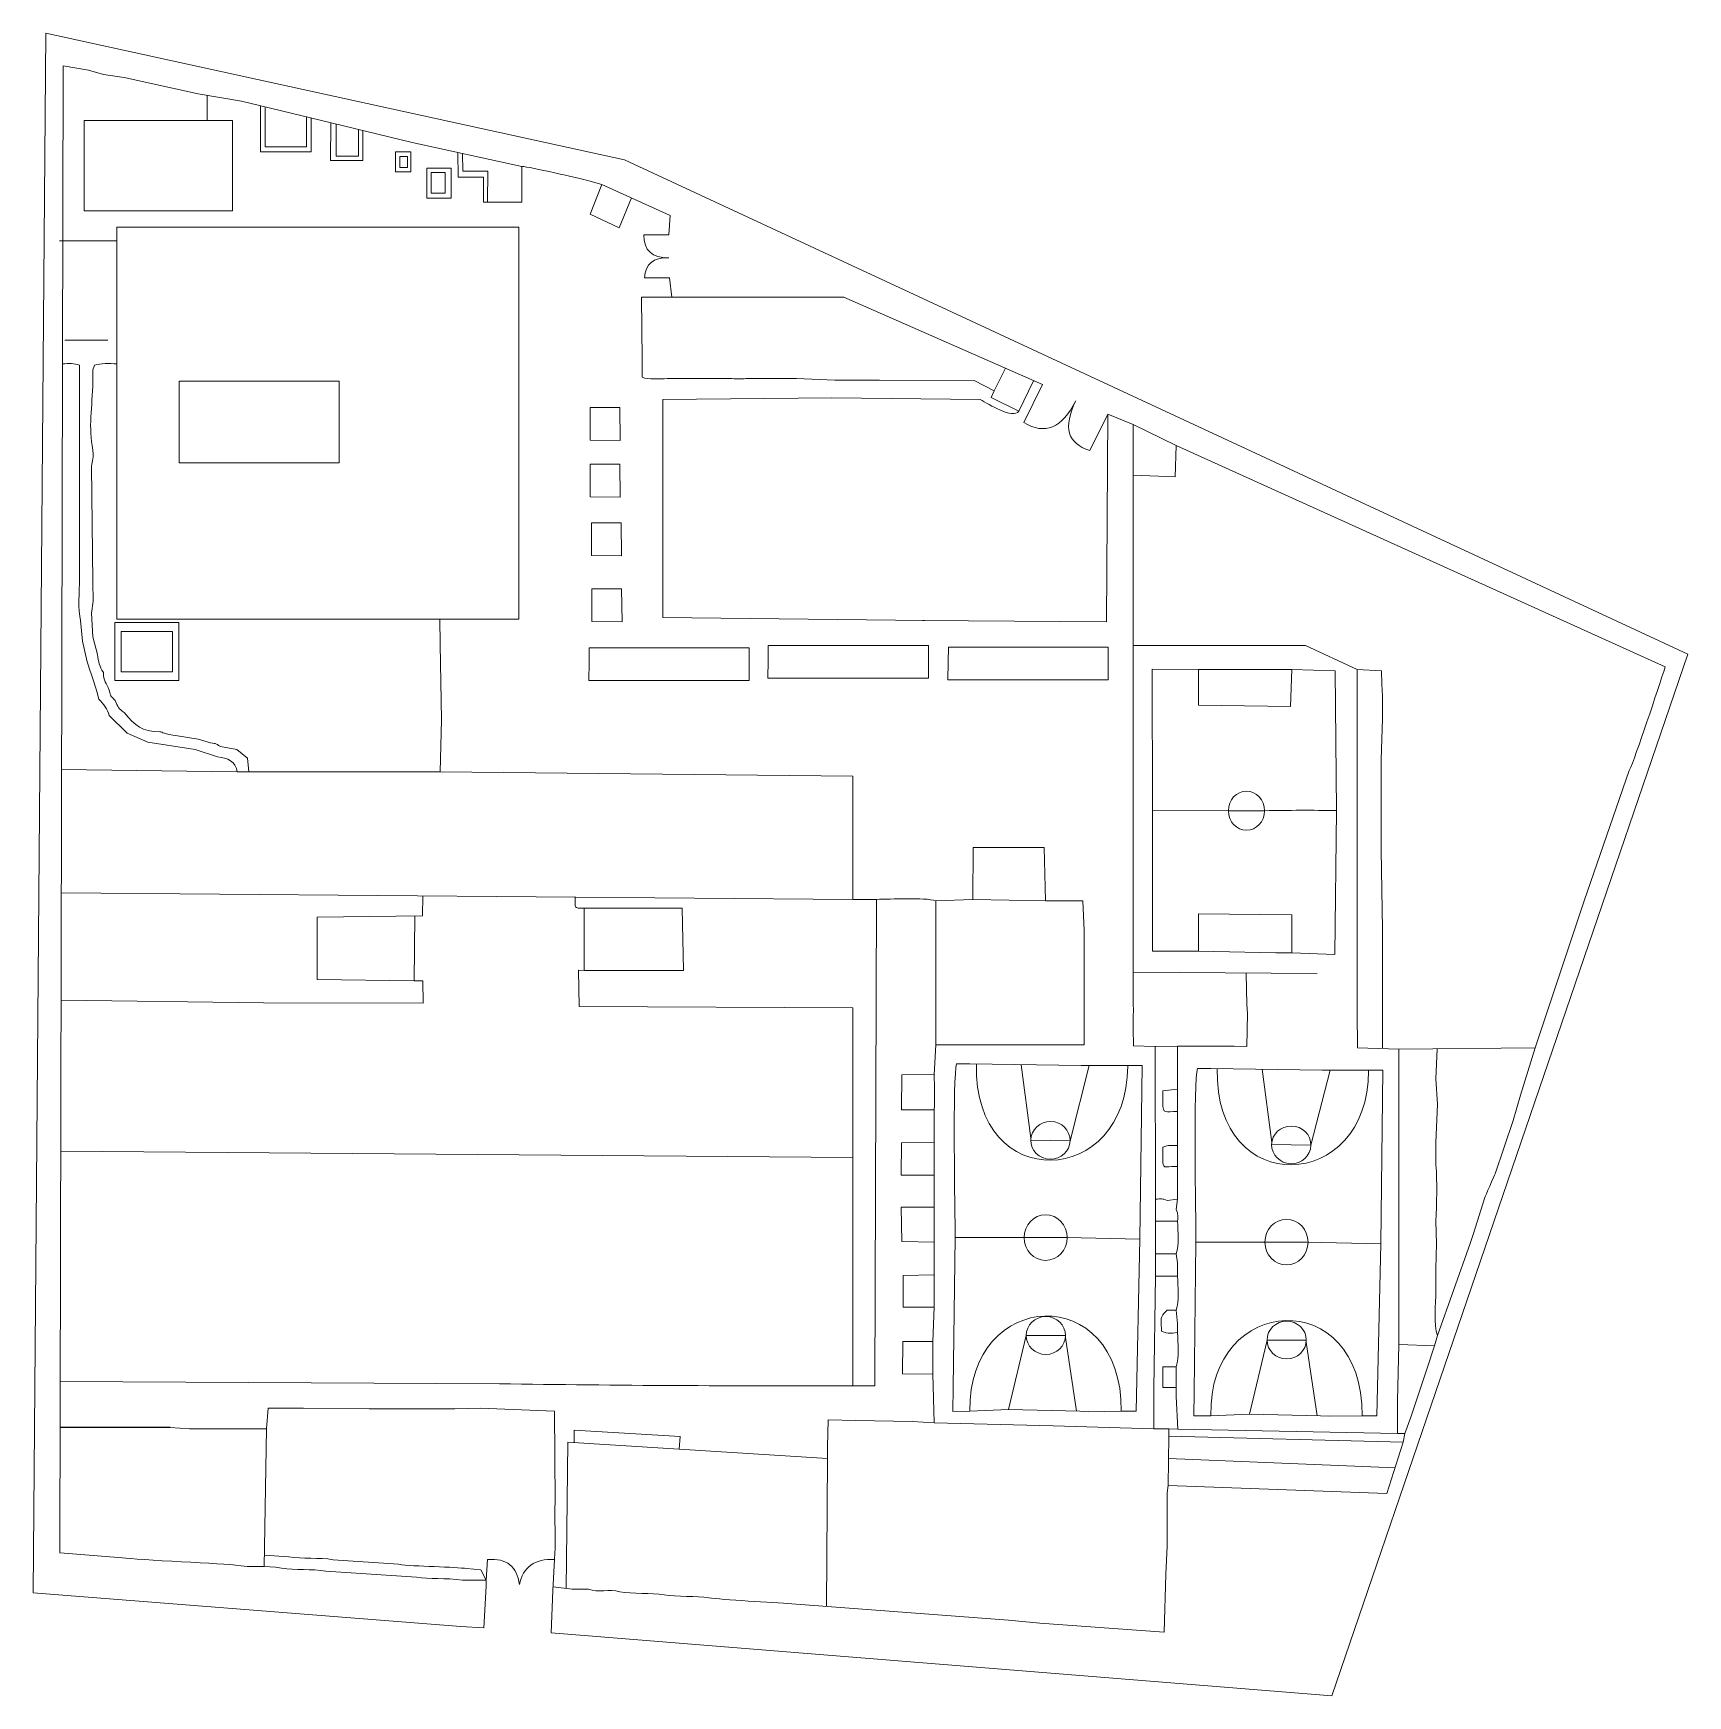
# Model space of a CAD drawing. Header units: centimetres. Extents: x 2.5 to 20.1, y 0.6 to 18.3.
import ezdxf

# ---------------------------------------------------------------- set-up
doc = ezdxf.new("R2010")
doc.units = ezdxf.units.CM
doc.header["$MEASUREMENT"] = 0
doc.layers.add('Capa 1', color=7, linetype='Continuous')

msp = doc.modelspace()

# ---------------------------------------------------------------- linework, layer by layer
msp.add_line((3.932, 3.431), (2.759, 3.431))
at = {"layer": 'Capa 1', "color": 7, "lineweight": 20, "true_color": 0xffffff}
for points in [[(3.015, 16.392), (4.596, 16.392), (4.596, 17.356), (3.015, 17.356), (3.015, 16.392)], [(6.666, 16.528), (6.924, 16.528), (6.924, 16.85), (6.666, 16.85), (6.666, 16.528)], [(6.714, 16.583), (6.861, 16.583), (6.861, 16.802), (6.714, 16.802), (6.714, 16.583)], [(3.363, 12.045), (7.646, 12.045), (7.646, 16.218), (3.363, 16.218), (3.363, 12.045)], [(4.027, 13.71), (5.734, 13.71), (5.734, 14.579), (4.027, 14.579), (4.027, 13.71)], [(3.344, 11.389), (4.024, 11.389), (4.024, 12.006), (3.344, 12.006), (3.344, 11.389)], [(3.412, 11.483), (3.956, 11.483), (3.956, 11.912), (3.412, 11.912), (3.412, 11.483)]]:
    msp.add_lwpolyline(points, close=True, dxfattribs=at)
for centre, major_axis, ratio in [((15.396, 10.002), (0, 0.208), 0.928537), ((13.257, 5.454), (0, 0.243), 0.944548), ((15.822, 5.406), (0, 0.243), 0.944548), ((13.259, 4.411), (0.209, 0), 0.96369), ((15.824, 4.363), (0.209, 0), 0.96369)]:
    msp.add_ellipse(centre, major_axis=major_axis, ratio=ratio, dxfattribs=at)
for points, knots in [([(16.305, 0.573), (16.305, 0.573), (20.096, 11.671), (20.096, 11.671), (20.096, 11.671), (20.096, 11.671), (8.772, 16.936), (8.772, 16.936), (8.772, 16.936), (8.772, 16.936), (2.607, 18.286), (2.607, 18.286), (2.607, 18.286), (2.607, 18.286), (2.474, 1.67), (2.474, 1.67)], [0, 0, 0, 0, 0.2, 0.2, 0.2, 0.2, 0.4, 0.4, 0.4, 0.4, 0.6, 0.6, 0.6, 0.6, 1, 1, 1, 1]), ([(3.221, 17.846), (3.221, 17.846), (3.063, 17.893), (3.063, 17.893), (3.063, 17.893), (3.063, 17.893), (2.794, 17.94), (2.794, 17.94)], [0, 0, 0, 0, 0.333333, 0.333333, 0.333333, 0.333333, 1, 1, 1, 1]), ([(5.53, 17.361), (5.53, 17.361), (4.691, 17.562), (4.691, 17.562), (4.691, 17.562), (4.691, 17.562), (4.232, 17.64), (4.232, 17.64), (4.232, 17.64), (4.232, 17.64), (3.442, 17.814), (3.442, 17.814), (3.442, 17.814), (3.442, 17.814), (3.221, 17.846), (3.221, 17.846)], [0, 0, 0, 0, 0.2, 0.2, 0.2, 0.2, 0.4, 0.4, 0.4, 0.4, 0.6, 0.6, 0.6, 0.6, 1, 1, 1, 1]), ([(5.433, 17.384), (5.433, 17.384), (5.434, 17.021), (5.434, 17.021), (5.434, 17.021), (5.434, 17.021), (4.896, 17.021), (4.896, 17.021), (4.896, 17.021), (4.896, 17.021), (4.896, 17.513), (4.896, 17.513)], [0, 0, 0, 0, 0.25, 0.25, 0.25, 0.25, 0.5, 0.5, 0.5, 0.5, 1, 1, 1, 1]), ([(5.386, 17.39), (5.386, 17.39), (5.386, 17.074), (5.386, 17.074), (5.386, 17.074), (5.386, 17.074), (4.943, 17.074), (4.943, 17.074), (4.943, 17.074), (4.943, 17.074), (4.943, 17.498), (4.943, 17.498)], [0, 0, 0, 0, 0.25, 0.25, 0.25, 0.25, 0.5, 0.5, 0.5, 0.5, 1, 1, 1, 1]), ([(5.53, 17.361), (5.53, 17.361), (6.509, 17.123), (6.509, 17.123), (6.509, 17.123), (6.509, 17.123), (7.678, 16.866), (7.678, 16.866), (7.678, 16.866), (7.757, 16.866), (8.297, 16.738), (8.39, 16.714), (8.39, 16.714), (8.39, 16.714), (8.531, 16.676), (8.531, 16.676), (8.531, 16.676), (8.531, 16.676), (9.258, 16.344), (9.258, 16.344), (9.258, 16.344), (9.258, 16.344), (9.242, 16.139), (9.242, 16.139), (9.242, 16.139), (9.242, 16.139), (8.977, 16.139), (8.977, 16.139)], [0, 0, 0, 0, 0.125, 0.125, 0.125, 0.125, 0.25, 0.25, 0.25, 0.25, 0.375, 0.375, 0.375, 0.375, 0.5, 0.5, 0.5, 0.5, 0.625, 0.625, 0.625, 0.625, 0.75, 0.75, 0.75, 0.75, 1, 1, 1, 1]), ([(5.983, 17.25), (5.983, 17.25), (5.983, 16.929), (5.983, 16.929), (5.983, 16.929), (5.983, 16.929), (5.639, 16.929), (5.639, 16.929), (5.639, 16.929), (5.639, 16.929), (5.645, 17.333), (5.645, 17.333)], [0, 0, 0, 0, 0.25, 0.25, 0.25, 0.25, 0.5, 0.5, 0.5, 0.5, 1, 1, 1, 1]), ([(5.939, 17.255), (5.939, 17.255), (5.939, 16.976), (5.939, 16.976), (5.939, 16.976), (5.939, 16.976), (5.699, 16.976), (5.699, 16.976), (5.699, 16.976), (5.699, 16.976), (5.702, 17.319), (5.702, 17.319)], [0, 0, 0, 0, 0.25, 0.25, 0.25, 0.25, 0.5, 0.5, 0.5, 0.5, 1, 1, 1, 1]), ([(6.334, 17.024), (6.334, 17.024), (6.496, 17.024), (6.496, 17.024), (6.496, 17.024), (6.496, 17.024), (6.496, 16.808), (6.496, 16.808), (6.496, 16.808), (6.496, 16.808), (6.334, 16.808), (6.334, 16.808), (6.334, 16.808), (6.334, 16.808), (6.334, 17.024), (6.334, 17.024)], [0, 0, 0, 0, 0.2, 0.2, 0.2, 0.2, 0.4, 0.4, 0.4, 0.4, 0.6, 0.6, 0.6, 0.6, 1, 1, 1, 1]), ([(7.045, 17.005), (7.045, 17.005), (7.048, 16.818), (7.048, 16.818), (7.048, 16.818), (7.048, 16.818), (7.316, 16.815), (7.316, 16.815), (7.316, 16.815), (7.316, 16.815), (7.314, 16.486), (7.314, 16.486), (7.314, 16.486), (7.314, 16.486), (7.269, 16.487), (7.269, 16.487), (7.269, 16.487), (7.269, 16.487), (7.269, 16.754), (7.269, 16.754), (7.269, 16.754), (7.269, 16.754), (7.001, 16.754), (7.001, 16.754), (7.001, 16.754), (7.001, 16.754), (6.998, 17.015), (6.998, 17.015)], [0, 0, 0, 0, 0.125, 0.125, 0.125, 0.125, 0.25, 0.25, 0.25, 0.25, 0.375, 0.375, 0.375, 0.375, 0.5, 0.5, 0.5, 0.5, 0.625, 0.625, 0.625, 0.625, 0.75, 0.75, 0.75, 0.75, 1, 1, 1, 1]), ([(6.378, 16.973), (6.378, 16.973), (6.46, 16.973), (6.46, 16.973), (6.46, 16.973), (6.46, 16.973), (6.46, 16.854), (6.46, 16.854), (6.46, 16.854), (6.46, 16.854), (6.378, 16.854), (6.378, 16.854), (6.378, 16.854), (6.378, 16.854), (6.378, 16.973), (6.378, 16.973)], [0, 0, 0, 0, 0.2, 0.2, 0.2, 0.2, 0.4, 0.4, 0.4, 0.4, 0.6, 0.6, 0.6, 0.6, 1, 1, 1, 1]), ([(7.314, 16.486), (7.314, 16.486), (7.678, 16.486), (7.678, 16.486), (7.678, 16.486), (7.678, 16.486), (7.678, 16.866), (7.678, 16.866)], [0, 0, 0, 0, 0.333333, 0.333333, 0.333333, 0.333333, 1, 1, 1, 1]), ([(8.847, 16.534), (8.847, 16.534), (8.713, 16.214), (8.713, 16.214), (8.713, 16.214), (8.713, 16.214), (8.405, 16.36), (8.405, 16.36), (8.405, 16.36), (8.405, 16.36), (8.531, 16.676), (8.531, 16.676)], [0, 0, 0, 0, 0.25, 0.25, 0.25, 0.25, 0.5, 0.5, 0.5, 0.5, 1, 1, 1, 1]), ([(3.363, 15.601), (3.363, 15.601), (3.363, 15.491), (3.363, 15.491), (3.363, 15.491), (3.363, 15.491), (3.363, 15.491), (3.363, 15.491)], [0, 0, 0, 0, 0.333333, 0.333333, 0.333333, 0.333333, 1, 1, 1, 1]), ([(8.953, 15.473), (8.953, 15.473), (9.274, 15.475), (9.274, 15.475), (9.274, 15.475), (9.274, 15.475), (9.251, 15.681), (9.251, 15.681)], [0, 0, 0, 0, 0.333333, 0.333333, 0.333333, 0.333333, 1, 1, 1, 1]), ([(9.653, 15.475), (9.653, 15.475), (11.107, 15.474), (11.107, 15.474), (11.107, 15.474), (11.107, 15.474), (13.225, 14.542), (13.225, 14.542), (13.225, 14.542), (13.225, 14.542), (13.023, 14.139), (13.023, 14.139)], [0, 0, 0, 0, 0.25, 0.25, 0.25, 0.25, 0.5, 0.5, 0.5, 0.5, 1, 1, 1, 1]), ([(2.968, 14.416), (2.968, 14.416), (2.968, 14.748), (2.968, 14.748), (2.968, 14.748), (2.904, 14.772), (2.858, 14.765), (2.786, 14.765)], [0, 0, 0, 0, 0.333333, 0.333333, 0.333333, 0.333333, 1, 1, 1, 1]), ([(3.11, 14.621), (3.11, 14.69), (3.102, 14.687), (3.126, 14.748), (3.126, 14.748), (3.188, 14.772), (3.293, 14.765), (3.363, 14.765)], [0, 0, 0, 0, 0.333333, 0.333333, 0.333333, 0.333333, 1, 1, 1, 1]), ([(9.227, 14.606), (9.14, 14.606), (9.034, 14.592), (8.958, 14.621), (8.958, 14.621), (8.958, 14.621), (8.958, 14.811), (8.958, 14.811)], [0, 0, 0, 0, 0.333333, 0.333333, 0.333333, 0.333333, 1, 1, 1, 1]), ([(12.831, 14.716), (12.831, 14.716), (12.708, 14.475), (12.708, 14.475), (12.708, 14.475), (12.708, 14.475), (12.497, 14.587), (12.497, 14.587), (12.497, 14.587), (12.497, 14.587), (11.487, 14.59), (11.487, 14.59)], [0, 0, 0, 0, 0.25, 0.25, 0.25, 0.25, 0.5, 0.5, 0.5, 0.5, 1, 1, 1, 1]), ([(3.11, 12.44), (3.11, 12.44), (3.094, 13.673), (3.094, 13.673), (3.094, 13.673), (3.1, 13.738), (3.128, 13.741), (3.101, 13.894), (3.101, 13.894), (3.062, 14.117), (3.11, 14.358), (3.11, 14.621)], [0, 0, 0, 0, 0.25, 0.25, 0.25, 0.25, 0.5, 0.5, 0.5, 0.5, 1, 1, 1, 1]), ([(9.89, 14.606), (9.89, 14.606), (9.796, 14.606), (9.796, 14.606), (9.796, 14.606), (9.796, 14.606), (9.527, 14.606), (9.527, 14.606)], [0, 0, 0, 0, 0.333333, 0.333333, 0.333333, 0.333333, 1, 1, 1, 1]), ([(12.708, 14.475), (12.708, 14.475), (12.676, 14.404), (12.676, 14.404), (12.676, 14.404), (12.676, 14.404), (12.972, 14.258), (12.972, 14.258), (12.972, 14.258), (12.972, 14.258), (13.129, 14.584), (13.129, 14.584)], [0, 0, 0, 0, 0.25, 0.25, 0.25, 0.25, 0.5, 0.5, 0.5, 0.5, 1, 1, 1, 1]), ([(11.966, 12.029), (11.966, 12.029), (9.179, 12.061), (9.179, 12.061), (9.179, 12.061), (9.179, 12.061), (9.179, 14.384), (9.179, 14.384), (9.179, 14.384), (9.179, 14.384), (10.981, 14.4), (10.981, 14.4)], [0, 0, 0, 0, 0.25, 0.25, 0.25, 0.25, 0.5, 0.5, 0.5, 0.5, 1, 1, 1, 1]), ([(12.972, 14.258), (12.904, 14.175), (12.656, 14.328), (12.561, 14.384), (12.561, 14.384), (12.561, 14.384), (10.981, 14.4), (10.981, 14.4)], [0, 0, 0, 0, 0.333333, 0.333333, 0.333333, 0.333333, 1, 1, 1, 1]), ([(13.023, 14.139), (13.248, 14.002), (13.433, 14.079), (13.578, 14.371), (13.578, 14.371), (13.44, 14.087), (13.489, 13.911), (13.727, 13.842)], [0, 0, 0, 0, 0.333333, 0.333333, 0.333333, 0.333333, 1, 1, 1, 1]), ([(8.726, 13.948), (8.726, 13.948), (8.405, 13.952), (8.405, 13.952), (8.405, 13.952), (8.405, 13.952), (8.405, 14.299), (8.405, 14.299), (8.405, 14.299), (8.405, 14.299), (8.722, 14.299), (8.722, 14.299), (8.722, 14.299), (8.722, 14.299), (8.726, 13.948), (8.726, 13.948)], [0, 0, 0, 0, 0.2, 0.2, 0.2, 0.2, 0.4, 0.4, 0.4, 0.4, 0.6, 0.6, 0.6, 0.6, 1, 1, 1, 1]), ([(16.149, 8.268), (16.149, 8.268), (14.189, 8.284), (14.189, 8.284), (14.189, 8.284), (14.189, 8.284), (14.189, 11.761), (14.189, 11.761), (14.189, 11.761), (14.189, 11.761), (16.023, 11.761), (16.023, 11.761), (16.023, 11.761), (16.023, 11.761), (16.576, 11.508), (16.576, 11.508), (16.576, 11.508), (16.576, 11.508), (16.576, 7.857), (16.576, 7.857), (16.576, 7.857), (16.576, 7.857), (16.58, 7.476), (16.58, 7.476), (16.58, 7.476), (16.58, 7.476), (17.018, 7.462), (17.018, 7.462), (17.018, 7.462), (17.018, 7.462), (18.472, 7.477), (18.472, 7.477), (18.472, 7.477), (18.472, 7.477), (18.994, 9.042), (18.994, 9.042), (18.994, 9.042), (18.994, 9.042), (19.473, 10.431), (19.473, 10.431), (19.473, 10.431), (19.544, 10.577), (19.777, 11.3), (19.856, 11.537), (19.856, 11.537), (19.856, 11.537), (14.648, 13.894), (14.648, 13.894), (14.648, 13.894), (14.648, 13.894), (14.189, 14.116), (14.189, 14.116), (14.189, 14.116), (14.189, 14.116), (13.921, 14.226), (13.921, 14.226)], [0, 0, 0, 0, 0.066667, 0.066667, 0.066667, 0.066667, 0.133333, 0.133333, 0.133333, 0.133333, 0.2, 0.2, 0.2, 0.2, 0.266667, 0.266667, 0.266667, 0.266667, 0.333333, 0.333333, 0.333333, 0.333333, 0.4, 0.4, 0.4, 0.4, 0.466667, 0.466667, 0.466667, 0.466667, 0.533333, 0.533333, 0.533333, 0.533333, 0.6, 0.6, 0.6, 0.6, 0.666667, 0.666667, 0.666667, 0.666667, 0.733333, 0.733333, 0.733333, 0.733333, 0.8, 0.8, 0.8, 0.8, 0.866667, 0.866667, 0.866667, 0.866667, 1, 1, 1, 1]), ([(8.726, 13.344), (8.726, 13.344), (8.405, 13.348), (8.405, 13.348), (8.405, 13.348), (8.405, 13.348), (8.405, 13.696), (8.405, 13.696), (8.405, 13.696), (8.405, 13.696), (8.722, 13.696), (8.722, 13.696), (8.722, 13.696), (8.722, 13.696), (8.726, 13.344), (8.726, 13.344)], [0, 0, 0, 0, 0.2, 0.2, 0.2, 0.2, 0.4, 0.4, 0.4, 0.4, 0.6, 0.6, 0.6, 0.6, 1, 1, 1, 1]), ([(8.739, 12.717), (8.739, 12.717), (8.419, 12.721), (8.419, 12.721), (8.419, 12.721), (8.419, 12.721), (8.419, 13.069), (8.419, 13.069), (8.419, 13.069), (8.419, 13.069), (8.735, 13.069), (8.735, 13.069), (8.735, 13.069), (8.735, 13.069), (8.739, 12.717), (8.739, 12.717)], [0, 0, 0, 0, 0.2, 0.2, 0.2, 0.2, 0.4, 0.4, 0.4, 0.4, 0.6, 0.6, 0.6, 0.6, 1, 1, 1, 1]), ([(2.999, 11.808), (2.999, 11.808), (2.979, 12.029), (2.979, 12.029), (2.979, 12.029), (2.945, 12.147), (2.968, 12.339), (2.968, 12.472)], [0, 0, 0, 0, 0.333333, 0.333333, 0.333333, 0.333333, 1, 1, 1, 1]), ([(3.157, 11.666), (3.157, 11.666), (3.109, 11.855), (3.109, 11.855), (3.109, 11.855), (3.109, 11.855), (3.094, 12.108), (3.094, 12.108), (3.094, 12.108), (3.094, 12.108), (3.114, 12.234), (3.114, 12.234), (3.114, 12.234), (3.114, 12.234), (3.11, 12.44), (3.11, 12.44)], [0, 0, 0, 0, 0.2, 0.2, 0.2, 0.2, 0.4, 0.4, 0.4, 0.4, 0.6, 0.6, 0.6, 0.6, 1, 1, 1, 1]), ([(8.746, 12.016), (8.746, 12.016), (8.425, 12.02), (8.425, 12.02), (8.425, 12.02), (8.425, 12.02), (8.425, 12.368), (8.425, 12.368), (8.425, 12.368), (8.425, 12.368), (8.741, 12.368), (8.741, 12.368), (8.741, 12.368), (8.741, 12.368), (8.746, 12.016), (8.746, 12.016)], [0, 0, 0, 0, 0.2, 0.2, 0.2, 0.2, 0.4, 0.4, 0.4, 0.4, 0.6, 0.6, 0.6, 0.6, 1, 1, 1, 1]), ([(8.394, 11.58), (8.394, 11.58), (8.395, 11.737), (8.395, 11.737), (8.395, 11.737), (8.395, 11.737), (9.011, 11.738), (9.011, 11.738)], [0, 0, 0, 0, 0.333333, 0.333333, 0.333333, 0.333333, 1, 1, 1, 1]), ([(9.011, 11.738), (9.011, 11.738), (9.374, 11.738), (9.374, 11.738), (9.374, 11.738), (9.374, 11.738), (9.849, 11.738), (9.849, 11.738)], [0, 0, 0, 0, 0.333333, 0.333333, 0.333333, 0.333333, 1, 1, 1, 1]), ([(3.284, 11.286), (3.252, 11.367), (3.223, 11.383), (3.221, 11.476), (3.221, 11.476), (3.178, 11.536), (3.171, 11.594), (3.157, 11.666)], [0, 0, 0, 0, 0.333333, 0.333333, 0.333333, 0.333333, 1, 1, 1, 1]), ([(9.359, 11.39), (9.359, 11.39), (8.39, 11.39), (8.39, 11.39), (8.39, 11.39), (8.39, 11.39), (8.394, 11.58), (8.394, 11.58)], [0, 0, 0, 0, 0.333333, 0.333333, 0.333333, 0.333333, 1, 1, 1, 1]), ([(15.589, 10.002), (15.842, 10.009), (16.101, 10.006), (16.355, 10.006), (16.355, 10.006), (16.355, 10.006), (16.339, 11.492), (16.339, 11.492), (16.339, 11.492), (16.339, 11.492), (15.88, 11.508), (15.88, 11.508), (15.88, 11.508), (15.88, 11.508), (14.885, 11.508), (14.885, 11.508), (14.885, 11.508), (14.885, 11.508), (14.393, 11.512), (14.393, 11.512), (14.393, 11.512), (14.393, 11.512), (14.395, 10.006), (14.395, 10.006), (14.395, 10.006), (14.395, 10.006), (15.202, 10.002), (15.202, 10.002)], [0, 0, 0, 0, 0.125, 0.125, 0.125, 0.125, 0.25, 0.25, 0.25, 0.25, 0.375, 0.375, 0.375, 0.375, 0.5, 0.5, 0.5, 0.5, 0.625, 0.625, 0.625, 0.625, 0.75, 0.75, 0.75, 0.75, 1, 1, 1, 1]), ([(14.885, 8.505), (14.885, 8.505), (15.707, 8.489), (15.707, 8.489), (15.707, 8.489), (15.707, 8.489), (15.88, 8.489), (15.88, 8.489), (15.88, 8.489), (15.88, 8.489), (15.879, 8.892), (15.879, 8.892), (15.879, 8.892), (15.879, 8.892), (14.884, 8.903), (14.884, 8.903), (14.884, 8.903), (14.884, 8.903), (14.885, 8.505), (14.885, 8.505), (14.885, 8.505), (14.885, 8.505), (14.395, 8.505), (14.395, 8.505), (14.395, 8.505), (14.395, 8.505), (14.395, 10.006), (14.395, 10.006)], [0, 0, 0, 0, 0.125, 0.125, 0.125, 0.125, 0.25, 0.25, 0.25, 0.25, 0.375, 0.375, 0.375, 0.375, 0.5, 0.5, 0.5, 0.5, 0.625, 0.625, 0.625, 0.625, 0.75, 0.75, 0.75, 0.75, 1, 1, 1, 1]), ([(15.88, 8.489), (15.88, 8.489), (16.336, 8.47), (16.336, 8.47), (16.336, 8.47), (16.336, 8.47), (16.355, 10.006), (16.355, 10.006)], [0, 0, 0, 0, 0.333333, 0.333333, 0.333333, 0.333333, 1, 1, 1, 1]), ([(11.455, 9.058), (11.455, 9.058), (11.439, 3.874), (11.439, 3.874), (11.439, 3.874), (11.439, 3.874), (11.202, 3.874), (11.202, 3.874), (11.202, 3.874), (11.202, 3.874), (11.202, 7.904), (11.202, 7.904), (11.202, 7.904), (11.202, 7.904), (8.288, 7.918), (8.288, 7.918), (8.288, 7.918), (8.288, 7.918), (8.28, 8.303), (8.28, 8.303), (8.28, 8.303), (8.28, 8.303), (8.341, 8.299), (8.341, 8.299), (8.341, 8.299), (8.341, 8.299), (8.341, 8.963), (8.341, 8.963), (8.341, 8.963), (8.223, 8.963), (8.247, 8.964), (8.247, 9.082)], [0, 0, 0, 0, 0.111111, 0.111111, 0.111111, 0.111111, 0.222222, 0.222222, 0.222222, 0.222222, 0.333333, 0.333333, 0.333333, 0.333333, 0.444444, 0.444444, 0.444444, 0.444444, 0.555556, 0.555556, 0.555556, 0.555556, 0.666667, 0.666667, 0.666667, 0.666667, 0.777778, 0.777778, 0.777778, 0.777778, 1, 1, 1, 1]), ([(13.668, 8.726), (13.668, 8.726), (13.652, 9.042), (13.652, 9.042), (13.652, 9.042), (13.652, 9.042), (13.257, 9.042), (13.257, 9.042)], [0, 0, 0, 0, 0.333333, 0.333333, 0.333333, 0.333333, 1, 1, 1, 1]), ([(12.087, 7.999), (12.087, 7.999), (12.087, 7.967), (12.087, 7.967), (12.087, 7.967), (12.087, 7.967), (12.087, 7.999), (12.087, 7.999), (12.087, 7.999), (12.087, 7.999), (12.087, 8.521), (12.087, 8.521)], [0, 0, 0, 0, 0.25, 0.25, 0.25, 0.25, 0.5, 0.5, 0.5, 0.5, 1, 1, 1, 1]), ([(15.406, 7.841), (15.406, 7.841), (15.4, 7.936), (15.4, 7.936), (15.4, 7.936), (15.4, 7.936), (15.391, 8.268), (15.391, 8.268)], [0, 0, 0, 0, 0.333333, 0.333333, 0.333333, 0.333333, 1, 1, 1, 1]), ([(12.704, 7.509), (12.704, 7.509), (12.087, 7.509), (12.087, 7.509), (12.087, 7.509), (12.087, 7.509), (12.087, 7.967), (12.087, 7.967)], [0, 0, 0, 0, 0.333333, 0.333333, 0.333333, 0.333333, 1, 1, 1, 1]), ([(14.553, 5.85), (14.492, 5.873), (14.495, 5.865), (14.426, 5.865), (14.426, 5.865), (14.426, 5.865), (14.423, 7.491), (14.423, 7.491), (14.423, 7.491), (14.423, 7.491), (14.663, 7.493), (14.663, 7.493), (14.663, 7.493), (14.663, 7.493), (15.169, 7.493), (15.169, 7.493), (15.169, 7.493), (15.169, 7.493), (15.264, 7.493), (15.264, 7.493), (15.264, 7.493), (15.264, 7.493), (15.4, 7.492), (15.4, 7.492), (15.4, 7.492), (15.4, 7.492), (15.406, 7.841), (15.406, 7.841)], [0, 0, 0, 0, 0.125, 0.125, 0.125, 0.125, 0.25, 0.25, 0.25, 0.25, 0.375, 0.375, 0.375, 0.375, 0.5, 0.5, 0.5, 0.5, 0.625, 0.625, 0.625, 0.625, 0.75, 0.75, 0.75, 0.75, 1, 1, 1, 1]), ([(12.767, 7.509), (12.767, 7.509), (13.668, 7.509), (13.668, 7.509), (13.668, 7.509), (13.668, 7.509), (13.668, 7.651), (13.668, 7.651)], [0, 0, 0, 0, 0.333333, 0.333333, 0.333333, 0.333333, 1, 1, 1, 1]), ([(11.977, 6.814), (11.977, 6.814), (11.722, 6.814), (11.722, 6.814), (11.722, 6.814), (11.722, 6.814), (11.726, 7.19), (11.726, 7.19), (11.726, 7.19), (11.726, 7.19), (12.071, 7.193), (12.071, 7.193), (12.071, 7.193), (12.071, 7.193), (12.087, 7.509), (12.087, 7.509)], [0, 0, 0, 0, 0.2, 0.2, 0.2, 0.2, 0.4, 0.4, 0.4, 0.4, 0.6, 0.6, 0.6, 0.6, 1, 1, 1, 1]), ([(14.505, 6.893), (14.505, 6.893), (14.505, 7.019), (14.505, 7.019), (14.505, 7.019), (14.505, 7.019), (14.663, 7.035), (14.663, 7.035), (14.663, 7.035), (14.663, 7.035), (14.663, 7.493), (14.663, 7.493)], [0, 0, 0, 0, 0.25, 0.25, 0.25, 0.25, 0.5, 0.5, 0.5, 0.5, 1, 1, 1, 1]), ([(17.319, 4.064), (17.319, 4.064), (17.398, 4.301), (17.398, 4.301), (17.398, 4.301), (17.398, 4.301), (17.018, 4.316), (17.018, 4.316), (17.018, 4.316), (17.018, 4.316), (17.018, 7.462), (17.018, 7.462)], [0, 0, 0, 0, 0.25, 0.25, 0.25, 0.25, 0.5, 0.5, 0.5, 0.5, 1, 1, 1, 1]), ([(14.261, 5.436), (14.261, 5.436), (14.285, 7.288), (14.285, 7.288), (14.285, 7.288), (14.285, 7.288), (14.079, 7.288), (14.079, 7.288), (14.079, 7.288), (14.079, 7.288), (13.636, 7.288), (13.636, 7.288), (13.636, 7.288), (13.636, 7.288), (12.451, 7.304), (12.451, 7.304), (12.451, 7.304), (12.451, 7.304), (12.309, 7.304), (12.309, 7.304), (12.309, 7.304), (12.264, 7.188), (12.293, 5.709), (12.293, 5.454)], [0, 0, 0, 0, 0.142857, 0.142857, 0.142857, 0.142857, 0.285714, 0.285714, 0.285714, 0.285714, 0.428571, 0.428571, 0.428571, 0.428571, 0.571429, 0.571429, 0.571429, 0.571429, 0.714286, 0.714286, 0.714286, 0.714286, 1, 1, 1, 1]), ([(11.977, 6.814), (11.977, 6.814), (12.071, 6.814), (12.071, 6.814), (12.071, 6.814), (12.077, 6.944), (12.071, 7.063), (12.071, 7.193)], [0, 0, 0, 0, 0.333333, 0.333333, 0.333333, 0.333333, 1, 1, 1, 1]), ([(16.826, 5.388), (16.826, 5.388), (16.85, 7.239), (16.85, 7.239), (16.85, 7.239), (16.85, 7.239), (16.644, 7.239), (16.644, 7.239), (16.644, 7.239), (16.644, 7.239), (16.201, 7.239), (16.201, 7.239), (16.201, 7.239), (16.201, 7.239), (15.016, 7.255), (15.016, 7.255), (15.016, 7.255), (15.016, 7.255), (14.873, 7.255), (14.873, 7.255), (14.873, 7.255), (14.829, 7.14), (14.858, 5.661), (14.858, 5.406)], [0, 0, 0, 0, 0.142857, 0.142857, 0.142857, 0.142857, 0.285714, 0.285714, 0.285714, 0.285714, 0.428571, 0.428571, 0.428571, 0.428571, 0.571429, 0.571429, 0.571429, 0.571429, 0.714286, 0.714286, 0.714286, 0.714286, 1, 1, 1, 1]), ([(14.505, 6.893), (14.505, 6.761), (14.531, 6.798), (14.663, 6.798), (14.663, 6.798), (14.663, 6.798), (14.663, 7.035), (14.663, 7.035)], [0, 0, 0, 0, 0.333333, 0.333333, 0.333333, 0.333333, 1, 1, 1, 1]), ([(11.977, 6.118), (11.977, 6.118), (11.719, 6.119), (11.719, 6.119), (11.719, 6.119), (11.719, 6.119), (11.723, 6.464), (11.723, 6.464), (11.723, 6.464), (11.723, 6.464), (12.071, 6.466), (12.071, 6.466), (12.071, 6.466), (12.071, 6.466), (12.071, 6.814), (12.071, 6.814)], [0, 0, 0, 0, 0.2, 0.2, 0.2, 0.2, 0.4, 0.4, 0.4, 0.4, 0.6, 0.6, 0.6, 0.6, 1, 1, 1, 1]), ([(14.505, 6.308), (14.505, 6.308), (14.505, 6.419), (14.505, 6.419), (14.505, 6.419), (14.569, 6.443), (14.592, 6.434), (14.663, 6.434), (14.663, 6.434), (14.663, 6.434), (14.663, 6.798), (14.663, 6.798)], [0, 0, 0, 0, 0.25, 0.25, 0.25, 0.25, 0.5, 0.5, 0.5, 0.5, 1, 1, 1, 1]), ([(13.304, 6.289), (13.189, 6.291), (13.097, 6.383), (13.099, 6.494), (13.099, 6.494), (13.101, 6.605), (13.197, 6.694), (13.312, 6.691), (13.312, 6.691), (13.427, 6.689), (13.519, 6.597), (13.517, 6.486), (13.517, 6.486), (13.515, 6.375), (13.42, 6.287), (13.304, 6.289)], [0, 0, 0, 0, 0.2, 0.2, 0.2, 0.2, 0.4, 0.4, 0.4, 0.4, 0.6, 0.6, 0.6, 0.6, 1, 1, 1, 1]), ([(15.869, 6.241), (15.754, 6.243), (15.662, 6.335), (15.664, 6.446), (15.664, 6.446), (15.666, 6.557), (15.761, 6.645), (15.877, 6.643), (15.877, 6.643), (15.992, 6.641), (16.084, 6.549), (16.082, 6.438), (16.082, 6.438), (16.08, 6.327), (15.984, 6.239), (15.869, 6.241)], [0, 0, 0, 0, 0.2, 0.2, 0.2, 0.2, 0.4, 0.4, 0.4, 0.4, 0.6, 0.6, 0.6, 0.6, 1, 1, 1, 1]), ([(17.935, 5.881), (17.935, 5.883), (18.037, 6.12), (18.046, 6.134), (18.046, 6.134), (18.046, 6.134), (18.235, 6.703), (18.235, 6.703)], [0, 0, 0, 0, 0.333333, 0.333333, 0.333333, 0.333333, 1, 1, 1, 1]), ([(11.977, 6.118), (11.977, 6.118), (12.071, 6.118), (12.071, 6.118), (12.071, 6.118), (12.071, 6.118), (12.071, 6.466), (12.071, 6.466)], [0, 0, 0, 0, 0.333333, 0.333333, 0.333333, 0.333333, 1, 1, 1, 1]), ([(13.517, 6.486), (13.517, 6.486), (13.308, 6.49), (13.308, 6.49), (13.308, 6.49), (13.308, 6.49), (13.099, 6.494), (13.099, 6.494)], [0, 0, 0, 0, 0.333333, 0.333333, 0.333333, 0.333333, 1, 1, 1, 1]), ([(14.6, 6.213), (14.6, 6.213), (14.663, 6.213), (14.663, 6.213), (14.663, 6.213), (14.663, 6.213), (14.663, 6.434), (14.663, 6.434)], [0, 0, 0, 0, 0.333333, 0.333333, 0.333333, 0.333333, 1, 1, 1, 1]), ([(16.082, 6.438), (16.082, 6.438), (15.873, 6.442), (15.873, 6.442), (15.873, 6.442), (15.873, 6.442), (15.664, 6.446), (15.664, 6.446)], [0, 0, 0, 0, 0.333333, 0.333333, 0.333333, 0.333333, 1, 1, 1, 1]), ([(14.553, 5.85), (14.553, 5.85), (14.663, 5.865), (14.663, 5.865), (14.663, 5.865), (14.663, 5.865), (14.663, 6.213), (14.663, 6.213)], [0, 0, 0, 0, 0.333333, 0.333333, 0.333333, 0.333333, 1, 1, 1, 1]), ([(17.414, 5.122), (17.414, 5.122), (17.419, 5.39), (17.419, 5.39), (17.419, 5.39), (17.419, 5.39), (17.414, 5.628), (17.414, 5.628), (17.414, 5.628), (17.42, 5.818), (17.429, 6.045), (17.414, 6.229)], [0, 0, 0, 0, 0.25, 0.25, 0.25, 0.25, 0.5, 0.5, 0.5, 0.5, 1, 1, 1, 1]), ([(12.071, 5.777), (12.071, 5.777), (11.719, 5.779), (11.719, 5.779), (11.719, 5.779), (11.719, 5.779), (11.724, 5.414), (11.724, 5.414), (11.724, 5.414), (11.724, 5.414), (12.071, 5.407), (12.071, 5.407), (12.071, 5.407), (12.071, 5.407), (12.071, 6.118), (12.071, 6.118)], [0, 0, 0, 0, 0.2, 0.2, 0.2, 0.2, 0.4, 0.4, 0.4, 0.4, 0.6, 0.6, 0.6, 0.6, 1, 1, 1, 1]), ([(14.616, 5.628), (14.616, 5.628), (14.426, 5.628), (14.426, 5.628), (14.426, 5.628), (14.426, 5.628), (14.426, 5.865), (14.426, 5.865)], [0, 0, 0, 0, 0.333333, 0.333333, 0.333333, 0.333333, 1, 1, 1, 1]), ([(14.616, 5.628), (14.616, 5.628), (14.663, 5.628), (14.663, 5.628), (14.663, 5.628), (14.663, 5.697), (14.671, 5.694), (14.648, 5.755), (14.648, 5.755), (14.648, 5.755), (14.663, 5.865), (14.663, 5.865)], [0, 0, 0, 0, 0.25, 0.25, 0.25, 0.25, 0.5, 0.5, 0.5, 0.5, 1, 1, 1, 1]), ([(14.663, 5.186), (14.663, 5.186), (14.648, 5.281), (14.648, 5.281), (14.648, 5.281), (14.648, 5.281), (14.426, 5.281), (14.426, 5.281), (14.426, 5.281), (14.426, 5.281), (14.426, 5.628), (14.426, 5.628)], [0, 0, 0, 0, 0.25, 0.25, 0.25, 0.25, 0.5, 0.5, 0.5, 0.5, 1, 1, 1, 1]), ([(12.071, 5.059), (12.071, 5.059), (12.071, 4.712), (12.071, 4.712), (12.071, 4.712), (12.071, 4.712), (11.74, 4.712), (11.74, 4.712), (11.74, 4.712), (11.74, 4.712), (11.739, 5.052), (11.739, 5.052), (11.739, 5.052), (11.739, 5.052), (12.071, 5.059), (12.071, 5.059), (12.071, 5.059), (12.071, 5.059), (12.071, 5.407), (12.071, 5.407)], [0, 0, 0, 0, 0.166667, 0.166667, 0.166667, 0.166667, 0.333333, 0.333333, 0.333333, 0.333333, 0.5, 0.5, 0.5, 0.5, 0.666667, 0.666667, 0.666667, 0.666667, 1, 1, 1, 1]), ([(12.451, 3.605), (12.451, 3.605), (12.269, 3.603), (12.269, 3.603), (12.269, 3.603), (12.269, 3.603), (12.273, 3.858), (12.273, 3.858), (12.273, 3.858), (12.273, 3.858), (12.293, 5.454), (12.293, 5.454), (12.293, 5.454), (12.293, 5.454), (13.036, 5.454), (13.036, 5.454), (13.036, 5.454), (13.036, 5.454), (13.478, 5.454), (13.478, 5.454), (13.478, 5.454), (13.478, 5.454), (14.261, 5.436), (14.261, 5.436), (14.261, 5.436), (14.261, 5.436), (14.221, 3.605), (14.221, 3.605), (14.221, 3.605), (14.221, 3.605), (14.063, 3.605), (14.063, 3.605)], [0, 0, 0, 0, 0.111111, 0.111111, 0.111111, 0.111111, 0.222222, 0.222222, 0.222222, 0.222222, 0.333333, 0.333333, 0.333333, 0.333333, 0.444444, 0.444444, 0.444444, 0.444444, 0.555556, 0.555556, 0.555556, 0.555556, 0.666667, 0.666667, 0.666667, 0.666667, 0.777778, 0.777778, 0.777778, 0.777778, 1, 1, 1, 1]), ([(15.016, 3.557), (15.016, 3.557), (14.834, 3.554), (14.834, 3.554), (14.834, 3.554), (14.834, 3.554), (14.838, 3.809), (14.838, 3.809), (14.838, 3.809), (14.838, 3.809), (14.858, 5.406), (14.858, 5.406), (14.858, 5.406), (14.858, 5.406), (15.6, 5.406), (15.6, 5.406), (15.6, 5.406), (15.6, 5.406), (16.043, 5.406), (16.043, 5.406), (16.043, 5.406), (16.043, 5.406), (16.826, 5.388), (16.826, 5.388), (16.826, 5.388), (16.826, 5.388), (16.786, 3.557), (16.786, 3.557), (16.786, 3.557), (16.786, 3.557), (16.628, 3.557), (16.628, 3.557)], [0, 0, 0, 0, 0.111111, 0.111111, 0.111111, 0.111111, 0.222222, 0.222222, 0.222222, 0.222222, 0.333333, 0.333333, 0.333333, 0.333333, 0.444444, 0.444444, 0.444444, 0.444444, 0.555556, 0.555556, 0.555556, 0.555556, 0.666667, 0.666667, 0.666667, 0.666667, 0.777778, 0.777778, 0.777778, 0.777778, 1, 1, 1, 1]), ([(17.398, 4.301), (17.398, 4.301), (17.429, 4.411), (17.429, 4.411), (17.429, 4.411), (17.429, 4.411), (17.777, 5.391), (17.777, 5.391)], [0, 0, 0, 0, 0.333333, 0.333333, 0.333333, 0.333333, 1, 1, 1, 1]), ([(14.663, 5.186), (14.663, 5.186), (14.663, 5.043), (14.663, 5.043), (14.663, 5.043), (14.663, 5.043), (14.426, 5.043), (14.426, 5.043), (14.426, 5.043), (14.426, 5.043), (14.426, 5.281), (14.426, 5.281)], [0, 0, 0, 0, 0.25, 0.25, 0.25, 0.25, 0.5, 0.5, 0.5, 0.5, 1, 1, 1, 1]), ([(14.663, 4.538), (14.663, 4.538), (14.648, 4.68), (14.648, 4.68), (14.648, 4.68), (14.648, 4.68), (14.553, 4.68), (14.553, 4.68), (14.553, 4.68), (14.553, 4.68), (14.521, 4.648), (14.521, 4.648), (14.521, 4.648), (14.47, 4.604), (14.49, 4.542), (14.49, 4.459), (14.49, 4.459), (14.577, 4.425), (14.578, 4.436), (14.663, 4.443), (14.663, 4.443), (14.663, 4.327), (14.682, 4.184), (14.648, 4.079), (14.648, 4.079), (14.648, 4.079), (14.505, 4.079), (14.505, 4.079), (14.505, 4.079), (14.505, 4.079), (14.505, 3.858), (14.505, 3.858), (14.505, 3.858), (14.505, 3.858), (14.648, 3.858), (14.648, 3.858), (14.648, 3.858), (14.648, 3.858), (14.648, 3.763), (14.648, 3.763), (14.648, 3.763), (14.648, 3.763), (14.666, 3.414), (14.666, 3.414), (14.666, 3.414), (14.666, 3.414), (14.569, 3.416), (14.569, 3.416), (14.569, 3.416), (14.569, 3.416), (14.409, 3.416), (14.409, 3.416), (14.409, 3.416), (14.409, 3.416), (14.411, 3.842), (14.411, 3.842), (14.411, 3.842), (14.411, 3.842), (14.426, 5.043), (14.426, 5.043)], [0, 0, 0, 0, 0.0625, 0.0625, 0.0625, 0.0625, 0.125, 0.125, 0.125, 0.125, 0.1875, 0.1875, 0.1875, 0.1875, 0.25, 0.25, 0.25, 0.25, 0.3125, 0.3125, 0.3125, 0.3125, 0.375, 0.375, 0.375, 0.375, 0.4375, 0.4375, 0.4375, 0.4375, 0.5, 0.5, 0.5, 0.5, 0.5625, 0.5625, 0.5625, 0.5625, 0.625, 0.625, 0.625, 0.625, 0.6875, 0.6875, 0.6875, 0.6875, 0.75, 0.75, 0.75, 0.75, 0.8125, 0.8125, 0.8125, 0.8125, 0.875, 0.875, 0.875, 0.875, 1, 1, 1, 1]), ([(12.056, 4.048), (12.056, 4.048), (12.056, 4), (12.056, 4), (12.056, 4), (12.056, 4), (11.733, 4.003), (11.733, 4.003), (11.733, 4.003), (11.733, 4.003), (11.735, 4.349), (11.735, 4.349), (11.735, 4.349), (11.735, 4.349), (12.056, 4.348), (12.056, 4.348), (12.056, 4.348), (12.056, 4.348), (12.071, 4.712), (12.071, 4.712)], [0, 0, 0, 0, 0.166667, 0.166667, 0.166667, 0.166667, 0.333333, 0.333333, 0.333333, 0.333333, 0.5, 0.5, 0.5, 0.5, 0.666667, 0.666667, 0.666667, 0.666667, 1, 1, 1, 1]), ([(13.05, 4.411), (13.05, 4.411), (13.259, 4.411), (13.259, 4.411), (13.259, 4.411), (13.259, 4.411), (13.468, 4.411), (13.468, 4.411)], [0, 0, 0, 0, 0.333333, 0.333333, 0.333333, 0.333333, 1, 1, 1, 1]), ([(15.615, 4.363), (15.615, 4.363), (15.824, 4.363), (15.824, 4.363), (15.824, 4.363), (15.824, 4.363), (16.033, 4.363), (16.033, 4.363)], [0, 0, 0, 0, 0.333333, 0.333333, 0.333333, 0.333333, 1, 1, 1, 1]), ([(11.202, 3.874), (9.954, 3.874), (8.689, 3.877), (7.441, 3.897), (7.441, 3.897), (7.441, 3.897), (2.76, 3.921), (2.76, 3.921)], [0, 0, 0, 0, 0.333333, 0.333333, 0.333333, 0.333333, 1, 1, 1, 1]), ([(10.933, 3.226), (10.933, 3.226), (10.941, 3.513), (10.941, 3.513), (10.941, 3.513), (10.941, 3.513), (11.234, 3.504), (11.234, 3.504), (11.234, 3.504), (11.234, 3.504), (11.834, 3.495), (11.834, 3.495), (11.834, 3.495), (11.834, 3.495), (12.071, 3.479), (12.071, 3.479), (12.071, 3.479), (12.071, 3.479), (12.056, 4), (12.056, 4)], [0, 0, 0, 0, 0.166667, 0.166667, 0.166667, 0.166667, 0.333333, 0.333333, 0.333333, 0.333333, 0.5, 0.5, 0.5, 0.5, 0.666667, 0.666667, 0.666667, 0.666667, 1, 1, 1, 1]), ([(8.029, 2.081), (8.039, 2.279), (8.026, 2.42), (8.033, 2.641), (8.033, 2.641), (8.033, 2.641), (8.025, 3.605), (8.025, 3.605), (8.025, 3.605), (8.025, 3.605), (7.235, 3.637), (7.235, 3.637), (7.235, 3.637), (7.235, 3.637), (6.966, 3.629), (6.966, 3.629), (6.966, 3.629), (6.966, 3.629), (6.053, 3.629), (6.053, 3.629), (6.053, 3.629), (6.053, 3.629), (5.354, 3.637), (5.354, 3.637), (5.354, 3.637), (5.354, 3.637), (5.244, 3.637), (5.244, 3.637), (5.244, 3.637), (5.244, 3.637), (4.975, 3.637), (4.975, 3.637), (4.975, 3.637), (4.975, 3.637), (4.959, 3.416), (4.959, 3.416), (4.959, 3.416), (4.959, 3.416), (4.137, 3.416), (4.137, 3.416), (4.137, 3.416), (4.137, 3.416), (3.932, 3.431), (3.932, 3.431)], [0, 0, 0, 0, 0.083333, 0.083333, 0.083333, 0.083333, 0.166667, 0.166667, 0.166667, 0.166667, 0.25, 0.25, 0.25, 0.25, 0.333333, 0.333333, 0.333333, 0.333333, 0.416667, 0.416667, 0.416667, 0.416667, 0.5, 0.5, 0.5, 0.5, 0.583333, 0.583333, 0.583333, 0.583333, 0.666667, 0.666667, 0.666667, 0.666667, 0.75, 0.75, 0.75, 0.75, 0.833333, 0.833333, 0.833333, 0.833333, 1, 1, 1, 1]), ([(12.862, 3.621), (12.862, 3.621), (13.62, 3.605), (13.62, 3.605), (13.62, 3.605), (13.62, 3.605), (13.715, 3.598), (13.715, 3.598), (13.715, 3.598), (13.715, 3.598), (14.063, 3.605), (14.063, 3.605)], [0, 0, 0, 0, 0.25, 0.25, 0.25, 0.25, 0.5, 0.5, 0.5, 0.5, 1, 1, 1, 1]), ([(15.427, 3.573), (15.427, 3.573), (16.185, 3.557), (16.185, 3.557), (16.185, 3.557), (16.185, 3.557), (16.28, 3.55), (16.28, 3.55), (16.28, 3.55), (16.28, 3.55), (16.628, 3.557), (16.628, 3.557)], [0, 0, 0, 0, 0.25, 0.25, 0.25, 0.25, 0.5, 0.5, 0.5, 0.5, 1, 1, 1, 1]), ([(8.234, 3.269), (8.234, 3.269), (8.234, 3.401), (8.234, 3.401), (8.234, 3.401), (8.234, 3.401), (9.363, 3.335), (9.363, 3.335), (9.363, 3.335), (9.363, 3.335), (9.354, 3.199), (9.354, 3.199)], [0, 0, 0, 0, 0.25, 0.25, 0.25, 0.25, 0.5, 0.5, 0.5, 0.5, 1, 1, 1, 1]), ([(17.082, 3.368), (17.082, 3.368), (17.066, 3.273), (17.066, 3.273), (17.066, 3.273), (17.066, 3.273), (14.569, 3.337), (14.569, 3.337), (14.569, 3.337), (14.569, 3.337), (14.569, 3.416), (14.569, 3.416)], [0, 0, 0, 0, 0.25, 0.25, 0.25, 0.25, 0.5, 0.5, 0.5, 0.5, 1, 1, 1, 1]), ([(14.666, 3.414), (14.666, 3.414), (17.003, 3.368), (17.003, 3.368), (17.003, 3.368), (17.003, 3.368), (17.082, 3.368), (17.082, 3.368), (17.082, 3.368), (17.082, 3.368), (17.145, 3.542), (17.145, 3.542)], [0, 0, 0, 0, 0.25, 0.25, 0.25, 0.25, 0.5, 0.5, 0.5, 0.5, 1, 1, 1, 1]), ([(8.152, 1.716), (8.152, 1.716), (8.168, 3.273), (8.168, 3.273), (8.168, 3.273), (8.168, 3.273), (10.933, 3.099), (10.933, 3.099), (10.933, 3.099), (10.933, 3.099), (10.933, 3.226), (10.933, 3.226)], [0, 0, 0, 0, 0.25, 0.25, 0.25, 0.25, 0.5, 0.5, 0.5, 0.5, 1, 1, 1, 1]), ([(14.553, 2.736), (14.553, 2.736), (14.561, 2.812), (14.561, 2.812), (14.561, 2.812), (14.561, 2.812), (14.569, 3.337), (14.569, 3.337)], [0, 0, 0, 0, 0.333333, 0.333333, 0.333333, 0.333333, 1, 1, 1, 1]), ([(17.066, 3.273), (17.066, 3.273), (16.891, 2.728), (16.891, 2.728), (16.891, 2.728), (16.891, 2.728), (14.561, 2.812), (14.561, 2.812)], [0, 0, 0, 0, 0.333333, 0.333333, 0.333333, 0.333333, 1, 1, 1, 1]), ([(4.935, 2.072), (4.935, 2.072), (5.196, 2.053), (5.196, 2.053), (5.196, 2.053), (5.339, 2.026), (5.517, 2.05), (5.67, 2.022), (5.67, 2.022), (5.67, 2.022), (6.366, 1.974), (6.366, 1.974), (6.366, 1.974), (6.52, 1.948), (6.982, 1.948), (7.093, 1.927), (7.093, 1.927), (7.093, 1.927), (7.242, 1.914), (7.242, 1.914), (7.242, 1.914), (7.242, 1.914), (7.298, 1.803), (7.298, 1.803), (7.298, 1.803), (7.298, 1.803), (7.045, 1.803), (7.045, 1.803), (7.045, 1.803), (6.863, 1.832), (6.692, 1.813), (6.556, 1.838), (6.556, 1.838), (6.556, 1.838), (5.591, 1.901), (5.591, 1.901), (5.591, 1.901), (5.436, 1.928), (5.266, 1.905), (5.117, 1.933), (5.117, 1.933), (4.954, 1.964), (4.796, 1.933), (4.627, 1.965), (4.627, 1.965), (4.56, 1.978), (3.561, 2.02), (3.426, 2.043), (3.426, 2.043), (3.426, 2.043), (2.756, 2.095), (2.756, 2.095)], [0, 0, 0, 0, 0.071429, 0.071429, 0.071429, 0.071429, 0.142857, 0.142857, 0.142857, 0.142857, 0.214286, 0.214286, 0.214286, 0.214286, 0.285714, 0.285714, 0.285714, 0.285714, 0.357143, 0.357143, 0.357143, 0.357143, 0.428571, 0.428571, 0.428571, 0.428571, 0.5, 0.5, 0.5, 0.5, 0.571429, 0.571429, 0.571429, 0.571429, 0.642857, 0.642857, 0.642857, 0.642857, 0.714286, 0.714286, 0.714286, 0.714286, 0.785714, 0.785714, 0.785714, 0.785714, 0.857143, 0.857143, 0.857143, 0.857143, 1, 1, 1, 1]), ([(7.653, 1.757), (7.626, 1.95), (7.521, 2.039), (7.312, 2.024), (7.312, 2.024), (7.312, 2.024), (7.298, 1.803), (7.298, 1.803)], [0, 0, 0, 0, 0.333333, 0.333333, 0.333333, 0.333333, 1, 1, 1, 1]), ([(2.474, 1.67), (2.474, 1.67), (7.029, 1.31), (7.029, 1.31), (7.029, 1.31), (7.029, 1.31), (7.275, 1.298), (7.275, 1.298)], [0, 0, 0, 0, 0.333333, 0.333333, 0.333333, 0.333333, 1, 1, 1, 1]), ([(8.01, 1.693), (8.01, 1.693), (7.99, 1.244), (7.99, 1.244), (7.99, 1.244), (7.99, 1.244), (16.305, 0.573), (16.305, 0.573)], [0, 0, 0, 0, 0.333333, 0.333333, 0.333333, 0.333333, 1, 1, 1, 1]), ([(8.389, 1.709), (8.389, 1.709), (8.215, 1.709), (8.215, 1.709), (8.215, 1.709), (8.215, 1.709), (8.011, 1.732), (8.011, 1.732)], [0, 0, 0, 0, 0.333333, 0.333333, 0.333333, 0.333333, 1, 1, 1, 1]), ([(10.554, 1.551), (10.351, 1.568), (9.807, 1.594), (9.669, 1.617), (9.669, 1.617), (9.544, 1.639), (9.323, 1.625), (9.195, 1.648), (9.195, 1.648), (9.054, 1.674), (8.858, 1.654), (8.721, 1.68), (8.721, 1.68), (8.608, 1.714), (8.49, 1.669), (8.389, 1.709)], [0, 0, 0, 0, 0.2, 0.2, 0.2, 0.2, 0.4, 0.4, 0.4, 0.4, 0.6, 0.6, 0.6, 0.6, 1, 1, 1, 1])]:
    msp.add_open_spline(points, degree=3, knots=knots, dxfattribs=at)
for points in [[(2.794, 17.94), (2.794, 17.94), (2.756, 2.095), (2.756, 2.095)], [(4.327, 17.356), (4.327, 17.356), (4.327, 17.624), (4.327, 17.624)], [(8.977, 16.139), (8.977, 15.972), (9.066, 15.889), (9.242, 15.892)], [(2.754, 16.075), (2.754, 16.075), (3.363, 16.075), (3.363, 16.075)], [(8.984, 15.681), (8.992, 15.829), (9.078, 15.9), (9.242, 15.892)], [(9.251, 15.681), (9.251, 15.681), (8.984, 15.681), (8.984, 15.681)], [(3.363, 15.364), (3.363, 15.364), (3.363, 15.491), (3.363, 15.491)], [(8.958, 14.811), (8.958, 14.811), (8.953, 15.473), (8.953, 15.473)], [(9.274, 15.475), (9.274, 15.475), (9.653, 15.475), (9.653, 15.475)], [(3.268, 15.016), (3.268, 15.016), (2.81, 15.016), (2.81, 15.016)], [(9.227, 14.606), (9.227, 14.606), (9.527, 14.606), (9.527, 14.606)], [(10.064, 14.606), (10.025, 14.603), (9.95, 14.606), (9.89, 14.606)], [(10.064, 14.606), (10.064, 14.606), (10.602, 14.606), (10.602, 14.606)], [(10.602, 14.606), (10.602, 14.606), (11.013, 14.59), (11.013, 14.59)], [(11.013, 14.59), (11.013, 14.59), (11.487, 14.59), (11.487, 14.59)], [(2.968, 14.258), (2.968, 14.258), (2.968, 14.416), (2.968, 14.416)], [(2.968, 13.72), (2.968, 13.72), (2.968, 14.258), (2.968, 14.258)], [(13.921, 14.226), (13.921, 14.226), (13.727, 13.842), (13.727, 13.842)], [(2.968, 13.389), (2.968, 13.389), (2.968, 13.72), (2.968, 13.72)], [(2.968, 12.867), (2.968, 12.867), (2.968, 13.389), (2.968, 13.389)], [(2.968, 12.472), (2.968, 12.472), (2.968, 12.867), (2.968, 12.867)], [(6.808, 11.776), (6.808, 11.776), (6.805, 12.045), (6.805, 12.045)], [(3.047, 11.587), (3.047, 11.587), (2.999, 11.808), (2.999, 11.808)], [(6.824, 10.97), (6.824, 10.97), (6.808, 11.776), (6.808, 11.776)], [(15.202, 10.002), (15.202, 10.002), (15.589, 10.002), (15.589, 10.002)], [(16.845, 8.742), (16.845, 8.742), (16.829, 9.58), (16.829, 9.58)], [(12.087, 8.521), (12.087, 8.521), (12.087, 9.042), (12.087, 9.042)], [(13.668, 8.347), (13.668, 8.347), (13.668, 8.726), (13.668, 8.726)], [(16.845, 8.552), (16.845, 8.552), (16.845, 8.742), (16.845, 8.742)], [(16.845, 8.505), (16.845, 8.505), (16.845, 8.552), (16.845, 8.552)], [(16.845, 8.252), (16.845, 8.252), (16.845, 8.505), (16.845, 8.505)], [(13.668, 8.157), (13.668, 8.157), (13.668, 8.347), (13.668, 8.347)], [(13.668, 7.762), (13.668, 7.762), (13.668, 8.157), (13.668, 8.157)], [(14.189, 7.952), (14.189, 7.952), (14.189, 8.284), (14.189, 8.284)], [(16.845, 7.477), (16.845, 7.477), (16.845, 8.252), (16.845, 8.252)], [(14.189, 7.683), (14.189, 7.783), (14.194, 7.88), (14.189, 7.952)], [(13.668, 7.651), (13.668, 7.651), (13.668, 7.762), (13.668, 7.762)], [(14.193, 7.496), (14.193, 7.496), (14.189, 7.683), (14.189, 7.683)], [(12.767, 7.509), (12.767, 7.509), (12.704, 7.509), (12.704, 7.509)], [(14.423, 7.491), (14.423, 7.491), (14.193, 7.496), (14.193, 7.496)], [(17.414, 7.146), (17.414, 7.146), (17.426, 7.466), (17.426, 7.466)], [(18.314, 6.972), (18.314, 6.972), (18.472, 7.477), (18.472, 7.477)], [(14.131, 7.281), (14.132, 5.979), (12.488, 5.902), (12.519, 7.303)], [(13.101, 6.515), (13.101, 6.515), (12.998, 7.296), (12.998, 7.296)], [(13.517, 6.486), (13.517, 6.486), (13.722, 7.288), (13.722, 7.288)], [(16.696, 7.232), (16.697, 5.93), (15.052, 5.854), (15.084, 7.254)], [(15.666, 6.467), (15.666, 6.467), (15.563, 7.248), (15.563, 7.248)], [(16.082, 6.438), (16.082, 6.438), (16.287, 7.239), (16.287, 7.239)], [(17.429, 6.877), (17.429, 6.877), (17.414, 7.146), (17.414, 7.146)], [(18.235, 6.703), (18.235, 6.703), (18.314, 6.972), (18.314, 6.972)], [(17.414, 6.466), (17.414, 6.466), (17.429, 6.877), (17.429, 6.877)], [(17.414, 6.229), (17.414, 6.229), (17.414, 6.466), (17.414, 6.466)], [(11.202, 6.308), (11.202, 6.308), (2.766, 6.374), (2.766, 6.374)], [(14.6, 6.213), (14.503, 6.194), (14.505, 6.214), (14.505, 6.308)], [(17.809, 5.486), (17.809, 5.486), (17.935, 5.881), (17.935, 5.881)], [(14.648, 5.281), (14.685, 5.376), (14.663, 5.52), (14.663, 5.628)], [(17.777, 5.391), (17.777, 5.391), (17.809, 5.486), (17.809, 5.486)], [(12.451, 3.605), (12.425, 4.907), (14.068, 5.006), (14.063, 3.605)], [(14.648, 4.68), (14.686, 4.779), (14.663, 4.931), (14.663, 5.043)], [(17.414, 4.996), (17.414, 4.996), (17.414, 5.122), (17.414, 5.122)], [(17.414, 4.885), (17.414, 4.885), (17.414, 4.996), (17.414, 4.996)], [(15.016, 3.557), (14.99, 4.859), (16.633, 4.958), (16.628, 3.557)], [(17.429, 4.411), (17.385, 4.525), (17.414, 4.753), (17.414, 4.885)], [(14.521, 4.648), (14.521, 4.648), (14.553, 4.68), (14.553, 4.68)], [(14.663, 4.443), (14.663, 4.443), (14.663, 4.538), (14.663, 4.538)], [(12.056, 4.048), (12.056, 4.048), (12.056, 4.348), (12.056, 4.348)], [(13.05, 4.411), (13.05, 4.411), (12.862, 3.621), (12.862, 3.621)], [(13.467, 4.39), (13.467, 4.39), (13.585, 3.605), (13.585, 3.605)], [(15.615, 4.363), (15.615, 4.363), (15.427, 3.573), (15.427, 3.573)], [(16.032, 4.341), (16.032, 4.341), (16.15, 3.556), (16.15, 3.556)], [(17.003, 3.716), (17.003, 3.716), (17.018, 4.316), (17.018, 4.316)], [(14.648, 3.858), (14.648, 3.858), (14.648, 4.079), (14.648, 4.079)], [(17.145, 3.542), (17.145, 3.542), (17.319, 4.064), (17.319, 4.064)], [(12.862, 3.621), (12.862, 3.621), (12.451, 3.605), (12.451, 3.605)], [(15.427, 3.573), (15.427, 3.573), (15.016, 3.557), (15.016, 3.557)], [(17.003, 3.542), (17.003, 3.542), (17.003, 3.716), (17.003, 3.716)], [(4.933, 1.948), (4.933, 1.948), (4.959, 3.416), (4.959, 3.416)], [(13.336, 3.447), (13.336, 3.447), (12.071, 3.479), (12.071, 3.479)], [(14.409, 3.416), (14.409, 3.416), (13.336, 3.447), (13.336, 3.447)], [(17.003, 3.542), (17.003, 3.542), (17.003, 3.495), (17.003, 3.495)], [(17.003, 3.368), (17.003, 3.368), (17.003, 3.495), (17.003, 3.495)], [(10.922, 1.527), (10.922, 1.527), (10.933, 3.099), (10.933, 3.099)], [(16.978, 3), (16.978, 3), (14.565, 3.102), (14.565, 3.102)], [(14.553, 2.23), (14.553, 2.23), (14.553, 2.736), (14.553, 2.736)], [(14.553, 2.167), (14.553, 2.167), (14.553, 2.23), (14.553, 2.23)], [(8.025, 2.025), (7.814, 2.034), (7.69, 1.945), (7.653, 1.757)], [(8.01, 1.693), (8.01, 1.693), (8.025, 2.025), (8.025, 2.025)], [(8.025, 2.025), (8.027, 2.044), (8.028, 2.063), (8.029, 2.081)], [(7.298, 1.74), (7.298, 1.74), (7.298, 1.803), (7.298, 1.803)], [(7.298, 1.74), (7.298, 1.74), (7.275, 1.298), (7.275, 1.298)], [(12.862, 1.377), (12.862, 1.377), (10.554, 1.551), (10.554, 1.551)]]:
    msp.add_open_spline(points, degree=3, dxfattribs=at)
at = {"layer": 'Capa 1', "lineweight": 20}
for points, knots in [([(11.945, 12.029), (11.945, 12.029), (13.905, 12.014), (13.905, 12.014), (13.905, 12.014), (13.905, 12.014), (13.921, 14.226), (13.921, 14.226)], [0, 0, 0, 0, 0.333333, 0.333333, 0.333333, 0.333333, 1, 1, 1, 1]), ([(14.648, 13.894), (14.648, 13.894), (14.638, 13.558), (14.638, 13.558), (14.638, 13.558), (14.638, 13.558), (14.189, 13.578), (14.189, 13.578), (14.189, 13.578), (14.189, 13.578), (14.189, 14.116), (14.189, 14.116)], [0, 0, 0, 0, 0.25, 0.25, 0.25, 0.25, 0.5, 0.5, 0.5, 0.5, 1, 1, 1, 1]), ([(9.849, 11.738), (9.849, 11.738), (10.101, 11.737), (10.101, 11.737), (10.101, 11.737), (10.101, 11.737), (10.101, 11.39), (10.101, 11.39), (10.101, 11.39), (10.101, 11.39), (9.359, 11.39), (9.359, 11.39)], [0, 0, 0, 0, 0.25, 0.25, 0.25, 0.25, 0.5, 0.5, 0.5, 0.5, 1, 1, 1, 1]), ([(10.302, 11.604), (10.302, 11.604), (10.303, 11.763), (10.303, 11.763), (10.303, 11.763), (10.303, 11.763), (10.919, 11.763), (10.919, 11.763)], [0, 0, 0, 0, 0.333333, 0.333333, 0.333333, 0.333333, 1, 1, 1, 1]), ([(10.919, 11.763), (10.919, 11.763), (11.282, 11.763), (11.282, 11.763), (11.282, 11.763), (11.282, 11.763), (11.757, 11.763), (11.757, 11.763)], [0, 0, 0, 0, 0.333333, 0.333333, 0.333333, 0.333333, 1, 1, 1, 1]), ([(11.757, 11.763), (11.757, 11.763), (12.009, 11.762), (12.009, 11.762), (12.009, 11.762), (12.009, 11.762), (12.009, 11.415), (12.009, 11.415), (12.009, 11.415), (12.009, 11.415), (11.267, 11.415), (11.267, 11.415)], [0, 0, 0, 0, 0.25, 0.25, 0.25, 0.25, 0.5, 0.5, 0.5, 0.5, 1, 1, 1, 1]), ([(13.182, 11.397), (13.182, 11.397), (12.214, 11.397), (12.214, 11.397), (12.214, 11.397), (12.214, 11.397), (12.218, 11.586), (12.218, 11.586), (12.218, 11.586), (12.218, 11.586), (12.221, 11.744), (12.221, 11.744), (12.221, 11.744), (12.221, 11.744), (12.834, 11.744), (12.834, 11.744)], [0, 0, 0, 0, 0.2, 0.2, 0.2, 0.2, 0.4, 0.4, 0.4, 0.4, 0.6, 0.6, 0.6, 0.6, 1, 1, 1, 1]), ([(12.834, 11.744), (12.834, 11.744), (13.198, 11.744), (13.198, 11.744), (13.198, 11.744), (13.198, 11.744), (13.672, 11.744), (13.672, 11.744)], [0, 0, 0, 0, 0.333333, 0.333333, 0.333333, 0.333333, 1, 1, 1, 1]), ([(13.672, 11.744), (13.672, 11.744), (13.924, 11.744), (13.924, 11.744), (13.924, 11.744), (13.924, 11.744), (13.924, 11.397), (13.924, 11.397), (13.924, 11.397), (13.924, 11.397), (13.182, 11.397), (13.182, 11.397)], [0, 0, 0, 0, 0.25, 0.25, 0.25, 0.25, 0.5, 0.5, 0.5, 0.5, 1, 1, 1, 1]), ([(3.284, 11.286), (3.299, 11.213), (3.295, 11.233), (3.347, 11.176), (3.347, 11.176), (3.375, 11.11), (3.382, 11.089), (3.442, 11.049), (3.442, 11.049), (3.564, 10.903), (3.631, 10.844), (3.821, 10.844), (3.821, 10.844), (3.853, 10.839), (3.858, 10.821), (4.011, 10.799), (4.011, 10.799), (4.011, 10.799), (4.232, 10.765), (4.232, 10.765), (4.232, 10.765), (4.232, 10.765), (4.361, 10.724), (4.361, 10.724), (4.361, 10.724), (4.438, 10.716), (4.403, 10.724), (4.469, 10.686), (4.469, 10.686), (4.469, 10.686), (4.643, 10.654), (4.643, 10.654), (4.643, 10.654), (4.643, 10.654), (4.755, 10.562), (4.755, 10.562), (4.755, 10.562), (4.755, 10.562), (4.769, 10.417), (4.769, 10.417), (4.769, 10.417), (4.769, 10.417), (4.645, 10.415), (4.645, 10.415), (4.645, 10.415), (4.636, 10.527), (4.539, 10.567), (4.438, 10.575), (4.438, 10.575), (4.438, 10.575), (4.2, 10.654), (4.2, 10.654), (4.2, 10.654), (4.2, 10.654), (3.695, 10.733), (3.695, 10.733), (3.695, 10.733), (3.695, 10.733), (3.473, 10.828), (3.473, 10.828), (3.473, 10.828), (3.473, 10.828), (3.284, 11.018), (3.284, 11.018), (3.284, 11.018), (3.266, 11.086), (3.223, 11.137), (3.173, 11.192), (3.173, 11.192), (3.17, 11.228), (3.066, 11.539), (3.047, 11.587)], [0, 0, 0, 0, 0.052632, 0.052632, 0.052632, 0.052632, 0.105263, 0.105263, 0.105263, 0.105263, 0.157895, 0.157895, 0.157895, 0.157895, 0.210526, 0.210526, 0.210526, 0.210526, 0.263158, 0.263158, 0.263158, 0.263158, 0.315789, 0.315789, 0.315789, 0.315789, 0.368421, 0.368421, 0.368421, 0.368421, 0.421053, 0.421053, 0.421053, 0.421053, 0.473684, 0.473684, 0.473684, 0.473684, 0.526316, 0.526316, 0.526316, 0.526316, 0.578947, 0.578947, 0.578947, 0.578947, 0.631579, 0.631579, 0.631579, 0.631579, 0.684211, 0.684211, 0.684211, 0.684211, 0.736842, 0.736842, 0.736842, 0.736842, 0.789474, 0.789474, 0.789474, 0.789474, 0.842105, 0.842105, 0.842105, 0.842105, 0.894737, 0.894737, 0.894737, 0.894737, 1, 1, 1, 1]), ([(11.267, 11.415), (11.267, 11.415), (10.298, 11.415), (10.298, 11.415), (10.298, 11.415), (10.298, 11.415), (10.302, 11.604), (10.302, 11.604)], [0, 0, 0, 0, 0.333333, 0.333333, 0.333333, 0.333333, 1, 1, 1, 1]), ([(15.88, 11.508), (15.88, 11.508), (15.865, 11.113), (15.865, 11.113), (15.865, 11.113), (15.865, 11.113), (14.885, 11.128), (14.885, 11.128), (14.885, 11.128), (14.885, 11.128), (14.885, 11.508), (14.885, 11.508)], [0, 0, 0, 0, 0.25, 0.25, 0.25, 0.25, 0.5, 0.5, 0.5, 0.5, 1, 1, 1, 1]), ([(16.839, 11.349), (16.839, 11.349), (16.834, 11.493), (16.834, 11.493), (16.834, 11.493), (16.834, 11.493), (16.576, 11.508), (16.576, 11.508)], [0, 0, 0, 0, 0.333333, 0.333333, 0.333333, 0.333333, 1, 1, 1, 1]), ([(2.773, 9.128), (2.773, 9.128), (11.202, 9.058), (11.202, 9.058), (11.202, 9.058), (11.202, 9.058), (11.202, 10.37), (11.202, 10.37), (11.202, 10.37), (11.202, 10.37), (6.808, 10.417), (6.808, 10.417)], [0, 0, 0, 0, 0.25, 0.25, 0.25, 0.25, 0.5, 0.5, 0.5, 0.5, 1, 1, 1, 1]), ([(11.202, 9.058), (11.202, 9.058), (11.455, 9.058), (11.455, 9.058), (11.455, 9.058), (11.61, 9.058), (11.963, 9.082), (12.087, 9.042), (12.087, 9.042), (12.087, 9.042), (12.482, 9.058), (12.482, 9.058), (12.482, 9.058), (12.482, 9.058), (12.486, 9.611), (12.486, 9.611), (12.486, 9.611), (12.486, 9.611), (13.086, 9.612), (13.086, 9.612)], [0, 0, 0, 0, 0.166667, 0.166667, 0.166667, 0.166667, 0.333333, 0.333333, 0.333333, 0.333333, 0.5, 0.5, 0.5, 0.5, 0.666667, 0.666667, 0.666667, 0.666667, 1, 1, 1, 1]), ([(12.482, 9.058), (12.482, 9.058), (13.257, 9.042), (13.257, 9.042), (13.257, 9.042), (13.257, 9.042), (13.241, 9.611), (13.241, 9.611), (13.241, 9.611), (13.241, 9.611), (13.086, 9.612), (13.086, 9.612)], [0, 0, 0, 0, 0.25, 0.25, 0.25, 0.25, 0.5, 0.5, 0.5, 0.5, 1, 1, 1, 1]), ([(6.539, 8.883), (6.539, 8.883), (6.533, 8.19), (6.533, 8.19), (6.533, 8.19), (6.533, 8.19), (5.497, 8.204), (5.497, 8.204), (5.497, 8.204), (5.497, 8.204), (5.497, 8.868), (5.497, 8.868), (5.497, 8.868), (5.497, 8.868), (6.619, 8.884), (6.619, 8.884), (6.619, 8.884), (6.619, 8.884), (6.623, 9.095), (6.623, 9.095)], [0, 0, 0, 0, 0.166667, 0.166667, 0.166667, 0.166667, 0.333333, 0.333333, 0.333333, 0.333333, 0.5, 0.5, 0.5, 0.5, 0.666667, 0.666667, 0.666667, 0.666667, 1, 1, 1, 1]), ([(8.341, 8.299), (8.341, 8.299), (9.4, 8.299), (9.4, 8.299), (9.4, 8.299), (9.4, 8.299), (9.385, 8.963), (9.385, 8.963), (9.385, 8.963), (9.385, 8.963), (8.341, 8.963), (8.341, 8.963)], [0, 0, 0, 0, 0.25, 0.25, 0.25, 0.25, 0.5, 0.5, 0.5, 0.5, 1, 1, 1, 1]), ([(6.533, 8.19), (6.533, 8.19), (6.622, 8.191), (6.622, 8.191), (6.622, 8.191), (6.622, 8.191), (6.626, 7.952), (6.626, 7.952), (6.626, 7.952), (6.626, 7.952), (4.928, 7.956), (4.928, 7.956), (4.928, 7.956), (4.928, 7.956), (2.77, 7.983), (2.77, 7.983)], [0, 0, 0, 0, 0.2, 0.2, 0.2, 0.2, 0.4, 0.4, 0.4, 0.4, 0.6, 0.6, 0.6, 0.6, 1, 1, 1, 1]), ([(14.521, 1.25), (14.521, 1.25), (13.194, 1.348), (13.194, 1.348), (13.194, 1.348), (13.194, 1.348), (12.862, 1.377), (12.862, 1.377)], [0, 0, 0, 0, 0.333333, 0.333333, 0.333333, 0.333333, 1, 1, 1, 1])]:
    msp.add_open_spline(points, degree=3, knots=knots, dxfattribs=at)
for points in [[(14.189, 11.761), (14.189, 11.761), (14.189, 13.578), (14.189, 13.578)], [(16.845, 11.223), (16.845, 11.223), (16.839, 11.349), (16.839, 11.349)], [(16.845, 10.986), (16.845, 10.986), (16.845, 11.223), (16.845, 11.223)], [(16.829, 10.544), (16.829, 10.544), (16.845, 10.986), (16.845, 10.986)], [(6.808, 10.417), (6.808, 10.417), (6.824, 10.97), (6.824, 10.97)], [(16.829, 9.58), (16.829, 9.58), (16.829, 10.544), (16.829, 10.544)], [(4.645, 10.415), (4.645, 10.415), (2.776, 10.443), (2.776, 10.443)], [(4.769, 10.417), (4.769, 10.417), (6.808, 10.417), (6.808, 10.417)], [(14.537, 1.867), (14.537, 1.867), (14.553, 2.167), (14.553, 2.167)], [(14.521, 1.25), (14.521, 1.25), (14.537, 1.867), (14.537, 1.867)]]:
    msp.add_open_spline(points, degree=3, dxfattribs=at)

doc.saveas('drawing.dxf')
